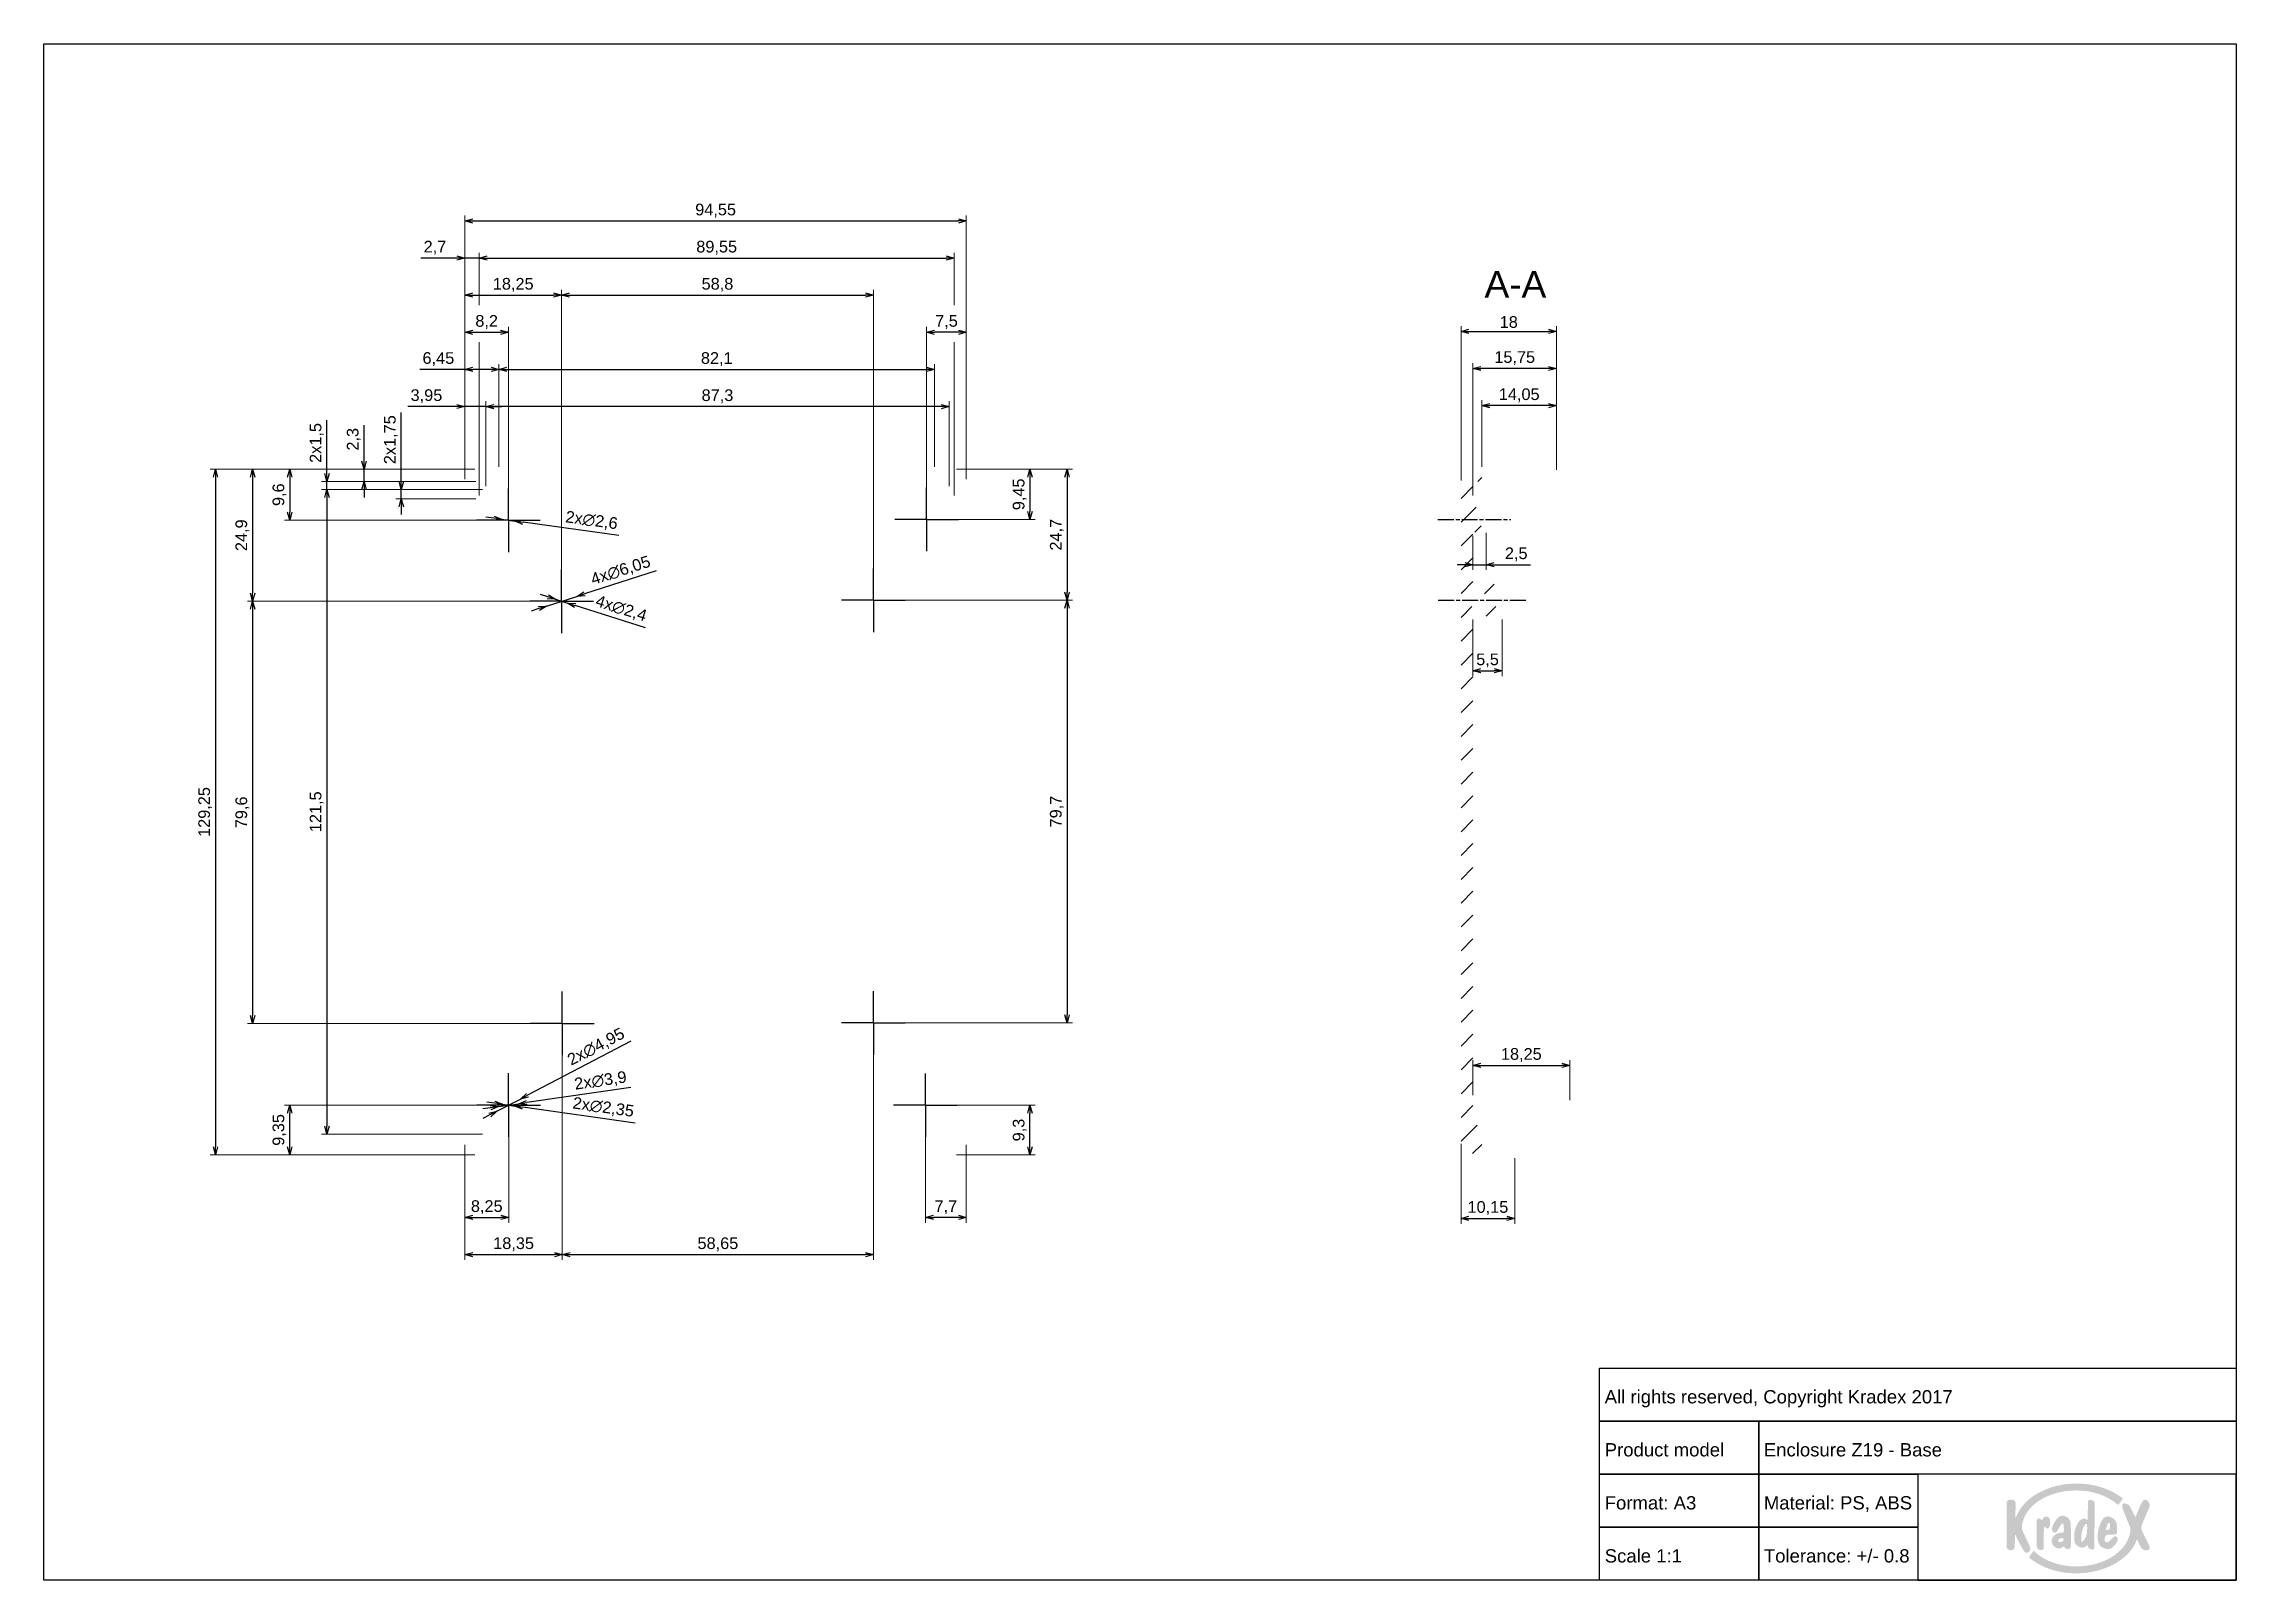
# Paper-space layout 'Base' of a CAD drawing. Header units: millimetres. Extents: x 0 to 413, y 1 to 290.
import ezdxf

# ---------------------------------------------------------------- set-up
doc = ezdxf.new("R2010")
doc.units = ezdxf.units.MM
doc.linetypes.add('ACAD_ISO10W100', pattern=[18, 12, -3, 0, -3])
doc.linetypes.add('AM_ISO08W050x2', pattern=[9, 6, -0.75, 1.5, -0.75])
for name, color, linetype, lineweight in [('MD_Annotation', 7, 'Continuous', 25), ('MD_Axes', 7, 'ACAD_ISO10W100', 25), ('MD_Hatching', 7, 'Continuous', 25)]:
    doc.layers.add(name, color=color, linetype=linetype, lineweight=lineweight)
doc.layers.add('Tabelka', color=7, linetype='Continuous')
doc.styles.get("Standard").update_dxf_attribs({"font": 'arial.ttf'})
doc.dimstyles.new('ISO-25', dxfattribs={"dimtxt": 2.2, "dimasz": 1.5, "dimexe": 1, "dimexo": 0.625, "dimtad": 1, "dimrnd": 0.05, "dimtxsty": 'Standard', "dimblk": 'OPEN30', "dimcen": 2.5, "dimadec": 0, "dimazin": 0, "dimtfac": 1, "dimtmove": 0, "dimatfit": 3, "dimfxl": 1, "dimlwe": 18, "dimarcsym": 0})

psp = doc.layouts.new('Base')

# ---------------------------------------------------------------- texts
at = {"insert": (293.476, 40.521), "char_height": 2.5, "attachment_point": 1}
psp.add_mtext_dynamic_manual_height_columns('\\P All rights reserved, Copyright Kradex 2017', width=120, gutter_width=12.5, heights=[0], dxfattribs=at)
at = {"layer": 'MD_Annotation', "color": 7, "insert": (277.61, 242.363), "char_height": 5, "width": 13.26057, "attachment_point": 8}
psp.add_mtext('A-A', dxfattribs=at)
at = {"layer": 'Tabelka', "char_height": 2.5, "attachment_point": 1}
for s, width, heights, insert in [('\\pi15;\\P\\pi0; Product model', 30, [9.962], (293.476, 30.521)), ('\\P Enclosure Z19 - Base ', 90, [0], (323.476, 30.521)), ('\\P Format: A3', 30, [0], (293.476, 20.521)), ('\\P Material: PS, ABS', 30, [0], (323.476, 20.521)), ('\\P Scale 1:1', 30, [0], (293.476, 10.521)), ('\\P Tolerance: +/- 0.8', 30, [0], (323.476, 10.521))]:
    psp.add_mtext_dynamic_manual_height_columns(s, width=width, gutter_width=12.5, heights=heights, dxfattribs=dict(at, insert=insert))

# ---------------------------------------------------------------- blocks, each defined once
blk = doc.blocks.new('_Open30')
at = {"color": 0, "linetype": 'ByBlock', "lineweight": -2}
for p, q in [((-1, 0.27), (0, 0)), ((0, 0), (-1, -0.27)), ((0, 0), (-1, 0))]:
    blk.add_line(p, q, dxfattribs=at)
blk = doc.blocks.new('*D19')
at = {"layer": 'Defpoints', "color": 0, "transparency": 16777216}
for p in [(174.11, 256.81), (79.58, 207.48), (174.11, 207.48)]:
    blk.add_point(p, dxfattribs=at)
at = {"layer": 'MD_Annotation', "color": 0, "lineweight": 18, "transparency": 16777216}
for p, q in [((79.58, 208.11), (79.58, 257.81)), ((174.11, 208.11), (174.11, 257.81))]:
    blk.add_line(p, q, dxfattribs=at)
at = {"layer": 'MD_Annotation', "color": 0, "lineweight": -2, "transparency": 16777216}
blk.add_line((81.08, 256.81), (172.61, 256.81), dxfattribs=at)
at = {"layer": 'MD_Annotation', "color": 0, "lineweight": -2, "transparency": 16777216, "xscale": 1.5, "yscale": 1.5, "zscale": 1.5, "rotation": 180}
blk.add_blockref('_Open30', (79.58, 256.81), dxfattribs=at)
at = {"layer": 'MD_Annotation', "color": 0, "lineweight": -2, "transparency": 16777216, "xscale": 1.5, "yscale": 1.5, "zscale": 1.5}
blk.add_blockref('_Open30', (174.11, 256.81), dxfattribs=at)
at = {"layer": 'MD_Annotation', "color": 0, "transparency": 16777216, "insert": (126.85, 258.75), "char_height": 2.2, "attachment_point": 5}
blk.add_mtext('94,55', dxfattribs=at)
blk = doc.blocks.new('*D20')
at = {"layer": 'Defpoints', "color": 0, "transparency": 16777216}
for p in [(82.27, 249.81), (79.58, 207.48), (82.27, 204.42)]:
    blk.add_point(p, dxfattribs=at)
at = {"layer": 'MD_Annotation', "color": 0, "lineweight": -2, "transparency": 16777216}
for p, q in [((78.08, 249.81), (71.29, 249.81)), ((82.27, 249.81), (79.58, 249.81)), ((83.77, 249.81), (85.27, 249.81))]:
    blk.add_line(p, q, dxfattribs=at)
at = {"layer": 'MD_Annotation', "color": 0, "lineweight": 18, "transparency": 16777216}
for p, q in [((79.58, 208.11), (79.58, 250.81)), ((82.27, 240.95), (82.27, 250.81)), ((82.27, 205.05), (82.27, 233.93))]:
    blk.add_line(p, q, dxfattribs=at)
at = {"layer": 'MD_Annotation', "color": 0, "lineweight": -2, "transparency": 16777216, "xscale": 1.5, "yscale": 1.5, "zscale": 1.5}
blk.add_blockref('_Open30', (79.58, 249.81), dxfattribs=at)
at = {"layer": 'MD_Annotation', "color": 0, "lineweight": -2, "transparency": 16777216, "xscale": 1.5, "yscale": 1.5, "zscale": 1.5, "rotation": 180}
blk.add_blockref('_Open30', (82.27, 249.81), dxfattribs=at)
at = {"layer": 'MD_Annotation', "color": 0, "transparency": 16777216, "insert": (73.94, 251.75), "char_height": 2.2, "attachment_point": 5}
blk.add_mtext('2,7', dxfattribs=at)
blk = doc.blocks.new('*D21')
at = {"layer": 'Defpoints', "color": 0, "transparency": 16777216}
for p in [(171.82, 249.81), (82.27, 204.42), (171.82, 204.42)]:
    blk.add_point(p, dxfattribs=at)
at = {"layer": 'MD_Annotation', "color": 0, "lineweight": 18, "transparency": 16777216}
for p, q in [((82.27, 240.95), (82.27, 250.81)), ((171.82, 240.94), (171.82, 250.81)), ((82.27, 205.05), (82.27, 233.93)), ((171.82, 205.05), (171.82, 233.93))]:
    blk.add_line(p, q, dxfattribs=at)
at = {"layer": 'MD_Annotation', "color": 0, "lineweight": -2, "transparency": 16777216}
blk.add_line((83.77, 249.81), (170.32, 249.81), dxfattribs=at)
at = {"layer": 'MD_Annotation', "color": 0, "lineweight": -2, "transparency": 16777216, "xscale": 1.5, "yscale": 1.5, "zscale": 1.5, "rotation": 180}
blk.add_blockref('_Open30', (82.27, 249.81), dxfattribs=at)
at = {"layer": 'MD_Annotation', "color": 0, "lineweight": -2, "transparency": 16777216, "xscale": 1.5, "yscale": 1.5, "zscale": 1.5}
blk.add_blockref('_Open30', (171.82, 249.81), dxfattribs=at)
at = {"layer": 'MD_Annotation', "color": 0, "transparency": 16777216, "insert": (127.05, 251.75), "char_height": 2.2, "attachment_point": 5}
blk.add_mtext('89,55', dxfattribs=at)
blk = doc.blocks.new('*D22')
at = {"layer": 'Defpoints', "color": 0, "transparency": 16777216}
for p in [(83.55, 221.81), (79.58, 207.48), (83.55, 206.15)]:
    blk.add_point(p, dxfattribs=at)
at = {"layer": 'MD_Annotation', "color": 0, "lineweight": -2, "transparency": 16777216}
for p, q in [((78.08, 221.81), (68.85, 221.81)), ((83.55, 221.81), (79.58, 221.81)), ((85.05, 221.81), (86.55, 221.81))]:
    blk.add_line(p, q, dxfattribs=at)
at = {"layer": 'MD_Annotation', "color": 0, "lineweight": 18, "transparency": 16777216}
for p, q in [((79.58, 208.11), (79.58, 222.81)), ((83.55, 206.78), (83.55, 222.81))]:
    blk.add_line(p, q, dxfattribs=at)
at = {"layer": 'MD_Annotation', "color": 0, "lineweight": -2, "transparency": 16777216, "xscale": 1.5, "yscale": 1.5, "zscale": 1.5}
blk.add_blockref('_Open30', (79.58, 221.81), dxfattribs=at)
at = {"layer": 'MD_Annotation', "color": 0, "lineweight": -2, "transparency": 16777216, "xscale": 1.5, "yscale": 1.5, "zscale": 1.5, "rotation": 180}
blk.add_blockref('_Open30', (83.55, 221.81), dxfattribs=at)
at = {"layer": 'MD_Annotation', "color": 0, "transparency": 16777216, "insert": (72.34, 223.75), "char_height": 2.2, "attachment_point": 5}
blk.add_mtext('3,95', dxfattribs=at)
blk = doc.blocks.new('*D23')
at = {"layer": 'Defpoints', "color": 0, "transparency": 16777216}
for p in [(83.55, 221.79), (83.55, 206.15), (170.85, 206.15)]:
    blk.add_point(p, dxfattribs=at)
at = {"layer": 'MD_Annotation', "color": 0, "lineweight": 18, "transparency": 16777216}
for p, q in [((83.55, 206.78), (83.55, 222.79)), ((170.85, 206.78), (170.85, 222.79))]:
    blk.add_line(p, q, dxfattribs=at)
at = {"layer": 'MD_Annotation', "color": 0, "lineweight": -2, "transparency": 16777216}
blk.add_line((169.35, 221.79), (85.05, 221.79), dxfattribs=at)
at = {"layer": 'MD_Annotation', "color": 0, "lineweight": -2, "transparency": 16777216, "xscale": 1.5, "yscale": 1.5, "zscale": 1.5, "rotation": 180}
blk.add_blockref('_Open30', (83.55, 221.79), dxfattribs=at)
at = {"layer": 'MD_Annotation', "color": 0, "lineweight": -2, "transparency": 16777216, "xscale": 1.5, "yscale": 1.5, "zscale": 1.5}
blk.add_blockref('_Open30', (170.85, 221.79), dxfattribs=at)
at = {"layer": 'MD_Annotation', "color": 0, "transparency": 16777216, "insert": (127.2, 223.74), "char_height": 2.2, "attachment_point": 5}
blk.add_mtext('87,3', dxfattribs=at)
blk = doc.blocks.new('*D24')
at = {"layer": 'Defpoints', "color": 0, "transparency": 16777216}
for p in [(86.01, 228.81), (79.58, 207.48), (86.01, 209.81)]:
    blk.add_point(p, dxfattribs=at)
at = {"layer": 'MD_Annotation', "color": 0, "lineweight": -2, "transparency": 16777216}
for p, q in [((79.58, 228.81), (71.09, 228.81)), ((84.51, 228.81), (81.08, 228.81))]:
    blk.add_line(p, q, dxfattribs=at)
at = {"layer": 'MD_Annotation', "color": 0, "lineweight": 18, "transparency": 16777216}
for p, q in [((79.58, 208.11), (79.58, 229.81)), ((86.01, 210.43), (86.01, 229.81))]:
    blk.add_line(p, q, dxfattribs=at)
at = {"layer": 'MD_Annotation', "color": 0, "lineweight": -2, "transparency": 16777216, "xscale": 1.5, "yscale": 1.5, "zscale": 1.5, "rotation": 180}
blk.add_blockref('_Open30', (79.58, 228.81), dxfattribs=at)
at = {"layer": 'MD_Annotation', "color": 0, "lineweight": -2, "transparency": 16777216, "xscale": 1.5, "yscale": 1.5, "zscale": 1.5}
blk.add_blockref('_Open30', (86.01, 228.81), dxfattribs=at)
at = {"layer": 'MD_Annotation', "color": 0, "transparency": 16777216, "insert": (74.59, 230.75), "char_height": 2.2, "attachment_point": 5}
blk.add_mtext('6,45', dxfattribs=at)
blk = doc.blocks.new('*D25')
at = {"layer": 'Defpoints', "color": 0, "transparency": 16777216}
for p in [(168.12, 228.81), (86.01, 209.81), (168.12, 209.81)]:
    blk.add_point(p, dxfattribs=at)
at = {"layer": 'MD_Annotation', "color": 0, "lineweight": 18, "transparency": 16777216}
for p, q in [((86.01, 210.43), (86.01, 229.81)), ((168.12, 210.43), (168.12, 229.81))]:
    blk.add_line(p, q, dxfattribs=at)
at = {"layer": 'MD_Annotation', "color": 0, "lineweight": -2, "transparency": 16777216}
blk.add_line((87.51, 228.81), (166.62, 228.81), dxfattribs=at)
at = {"layer": 'MD_Annotation', "color": 0, "lineweight": -2, "transparency": 16777216, "xscale": 1.5, "yscale": 1.5, "zscale": 1.5, "rotation": 180}
blk.add_blockref('_Open30', (86.01, 228.81), dxfattribs=at)
at = {"layer": 'MD_Annotation', "color": 0, "lineweight": -2, "transparency": 16777216, "xscale": 1.5, "yscale": 1.5, "zscale": 1.5}
blk.add_blockref('_Open30', (168.12, 228.81), dxfattribs=at)
at = {"layer": 'MD_Annotation', "color": 0, "transparency": 16777216, "insert": (127.07, 230.75), "char_height": 2.2, "attachment_point": 5}
blk.add_mtext('82,1', dxfattribs=at)
blk = doc.blocks.new('*D26')
at = {"layer": 'Defpoints', "color": 0, "transparency": 16777216}
for p in [(87.79, 235.81), (79.58, 207.48), (87.79, 200.37)]:
    blk.add_point(p, dxfattribs=at)
at = {"layer": 'MD_Annotation', "color": 0, "lineweight": 18, "transparency": 16777216}
for p, q in [((79.58, 208.11), (79.58, 236.81)), ((87.79, 201), (87.79, 236.81))]:
    blk.add_line(p, q, dxfattribs=at)
at = {"layer": 'MD_Annotation', "color": 0, "lineweight": -2, "transparency": 16777216}
blk.add_line((81.08, 235.81), (86.29, 235.81), dxfattribs=at)
at = {"layer": 'MD_Annotation', "color": 0, "lineweight": -2, "transparency": 16777216, "xscale": 1.5, "yscale": 1.5, "zscale": 1.5, "rotation": 180}
blk.add_blockref('_Open30', (79.58, 235.81), dxfattribs=at)
at = {"layer": 'MD_Annotation', "color": 0, "lineweight": -2, "transparency": 16777216, "xscale": 1.5, "yscale": 1.5, "zscale": 1.5}
blk.add_blockref('_Open30', (87.79, 235.81), dxfattribs=at)
at = {"layer": 'MD_Annotation', "color": 0, "transparency": 16777216, "insert": (83.69, 237.75), "char_height": 2.2, "attachment_point": 5}
blk.add_mtext('8,2', dxfattribs=at)
blk = doc.blocks.new('*D27')
at = {"layer": 'Defpoints', "color": 0, "transparency": 16777216}
for p in [(97.81, 242.81), (79.58, 207.48), (97.81, 185.09)]:
    blk.add_point(p, dxfattribs=at)
at = {"layer": 'MD_Annotation', "color": 0, "lineweight": 18, "transparency": 16777216}
for p, q in [((79.58, 208.11), (79.58, 243.81)), ((97.81, 185.72), (97.81, 243.81))]:
    blk.add_line(p, q, dxfattribs=at)
at = {"layer": 'MD_Annotation', "color": 0, "lineweight": -2, "transparency": 16777216}
blk.add_line((81.08, 242.81), (96.31, 242.81), dxfattribs=at)
at = {"layer": 'MD_Annotation', "color": 0, "lineweight": -2, "transparency": 16777216, "xscale": 1.5, "yscale": 1.5, "zscale": 1.5, "rotation": 180}
blk.add_blockref('_Open30', (79.58, 242.81), dxfattribs=at)
at = {"layer": 'MD_Annotation', "color": 0, "lineweight": -2, "transparency": 16777216, "xscale": 1.5, "yscale": 1.5, "zscale": 1.5}
blk.add_blockref('_Open30', (97.81, 242.81), dxfattribs=at)
at = {"layer": 'MD_Annotation', "color": 0, "transparency": 16777216, "insert": (88.7, 244.75), "char_height": 2.2, "attachment_point": 5}
blk.add_mtext('18,25', dxfattribs=at)
blk = doc.blocks.new('*D28')
at = {"layer": 'Defpoints', "color": 0, "transparency": 16777216}
for p in [(156.59, 242.81), (97.81, 185.09), (156.59, 185.29)]:
    blk.add_point(p, dxfattribs=at)
at = {"layer": 'MD_Annotation', "color": 0, "lineweight": 18, "transparency": 16777216}
for p, q in [((97.81, 185.72), (97.81, 243.81)), ((156.59, 185.91), (156.59, 243.81))]:
    blk.add_line(p, q, dxfattribs=at)
at = {"layer": 'MD_Annotation', "color": 0, "lineweight": -2, "transparency": 16777216}
blk.add_line((99.31, 242.81), (155.09, 242.81), dxfattribs=at)
at = {"layer": 'MD_Annotation', "color": 0, "lineweight": -2, "transparency": 16777216, "xscale": 1.5, "yscale": 1.5, "zscale": 1.5, "rotation": 180}
blk.add_blockref('_Open30', (97.81, 242.81), dxfattribs=at)
at = {"layer": 'MD_Annotation', "color": 0, "lineweight": -2, "transparency": 16777216, "xscale": 1.5, "yscale": 1.5, "zscale": 1.5}
blk.add_blockref('_Open30', (156.59, 242.81), dxfattribs=at)
at = {"layer": 'MD_Annotation', "color": 0, "transparency": 16777216, "insert": (127.2, 244.75), "char_height": 2.2, "attachment_point": 5}
blk.add_mtext('58,8', dxfattribs=at)
blk = doc.blocks.new('*D29')
at = {"layer": 'Defpoints', "color": 0, "transparency": 16777216}
for p in [(166.63, 235.81), (174.11, 207.48), (166.63, 200.52)]:
    blk.add_point(p, dxfattribs=at)
at = {"layer": 'MD_Annotation', "color": 0, "lineweight": 18, "transparency": 16777216}
for p, q in [((166.63, 201.14), (166.63, 236.81)), ((174.11, 208.11), (174.11, 236.81))]:
    blk.add_line(p, q, dxfattribs=at)
at = {"layer": 'MD_Annotation', "color": 0, "lineweight": -2, "transparency": 16777216}
blk.add_line((172.61, 235.81), (168.13, 235.81), dxfattribs=at)
at = {"layer": 'MD_Annotation', "color": 0, "lineweight": -2, "transparency": 16777216, "xscale": 1.5, "yscale": 1.5, "zscale": 1.5, "rotation": 180}
blk.add_blockref('_Open30', (166.63, 235.81), dxfattribs=at)
at = {"layer": 'MD_Annotation', "color": 0, "lineweight": -2, "transparency": 16777216, "xscale": 1.5, "yscale": 1.5, "zscale": 1.5}
blk.add_blockref('_Open30', (174.11, 235.81), dxfattribs=at)
at = {"layer": 'MD_Annotation', "color": 0, "transparency": 16777216, "insert": (170.37, 237.75), "char_height": 2.2, "attachment_point": 5}
blk.add_mtext('7,5', dxfattribs=at)
blk = doc.blocks.new('*D30')
at = {"layer": 'Defpoints', "color": 0, "transparency": 16777216}
for p in [(60.58, 207.66), (82.08, 209.98), (82.27, 207.66)]:
    blk.add_point(p, dxfattribs=at)
at = {"layer": 'MD_Annotation', "color": 0, "lineweight": -2, "transparency": 16777216}
for p, q in [((60.58, 211.48), (60.58, 218.27)), ((60.58, 207.66), (60.58, 209.98)), ((60.58, 206.16), (60.58, 204.66))]:
    blk.add_line(p, q, dxfattribs=at)
at = {"layer": 'MD_Annotation', "color": 0, "lineweight": 18, "transparency": 16777216}
for p, q in [((81.46, 209.98), (59.58, 209.98)), ((81.65, 207.66), (59.58, 207.66))]:
    blk.add_line(p, q, dxfattribs=at)
at = {"layer": 'MD_Annotation', "color": 0, "lineweight": -2, "transparency": 16777216, "xscale": 1.5, "yscale": 1.5, "zscale": 1.5}
for p, rotation in [((60.58, 209.98), 270), ((60.58, 207.66), 90)]:
    blk.add_blockref('_Open30', p, dxfattribs=dict(at, rotation=rotation))
at = {"layer": 'MD_Annotation', "color": 0, "transparency": 16777216, "insert": (58.64, 215.63), "char_height": 2.2, "attachment_point": 5, "rotation": 90}
blk.add_mtext('2,3', dxfattribs=at)
blk = doc.blocks.new('*D31')
at = {"layer": 'Defpoints', "color": 0, "transparency": 16777216}
for p in [(82.27, 207.66), (53.58, 206.17), (82.27, 206.17)]:
    blk.add_point(p, dxfattribs=at)
at = {"layer": 'MD_Annotation', "color": 0, "lineweight": -2, "transparency": 16777216}
for p, q in [((53.58, 209.16), (53.58, 219.22)), ((53.58, 206.17), (53.58, 207.66)), ((53.58, 204.67), (53.58, 203.17))]:
    blk.add_line(p, q, dxfattribs=at)
at = {"layer": 'MD_Annotation', "color": 0, "lineweight": 18, "transparency": 16777216}
for p, q in [((81.65, 207.66), (52.58, 207.66)), ((81.65, 206.17), (52.58, 206.17))]:
    blk.add_line(p, q, dxfattribs=at)
at = {"layer": 'MD_Annotation', "color": 0, "lineweight": -2, "transparency": 16777216, "xscale": 1.5, "yscale": 1.5, "zscale": 1.5}
for p, rotation in [((53.58, 207.66), 270), ((53.58, 206.17), 90)]:
    blk.add_blockref('_Open30', p, dxfattribs=dict(at, rotation=rotation))
at = {"layer": 'MD_Annotation', "color": 0, "transparency": 16777216, "insert": (51.64, 214.94), "char_height": 2.2, "attachment_point": 5, "rotation": 90}
blk.add_mtext('2x1,5', dxfattribs=at)
blk = doc.blocks.new('*D32')
at = {"layer": 'Defpoints', "color": 0, "transparency": 16777216}
for p in [(67.58, 204.42), (82.27, 206.17), (82.27, 204.42)]:
    blk.add_point(p, dxfattribs=at)
at = {"layer": 'MD_Annotation', "color": 0, "lineweight": -2, "transparency": 16777216}
for p, q in [((67.58, 207.67), (67.58, 220.68)), ((67.58, 204.42), (67.58, 206.17)), ((67.58, 202.92), (67.58, 201.42))]:
    blk.add_line(p, q, dxfattribs=at)
at = {"layer": 'MD_Annotation', "color": 0, "lineweight": 18, "transparency": 16777216}
for p, q in [((81.65, 206.17), (66.58, 206.17)), ((81.65, 204.42), (66.58, 204.42))]:
    blk.add_line(p, q, dxfattribs=at)
at = {"layer": 'MD_Annotation', "color": 0, "lineweight": -2, "transparency": 16777216, "xscale": 1.5, "yscale": 1.5, "zscale": 1.5}
for p, rotation in [((67.58, 206.17), 270), ((67.58, 204.42), 90)]:
    blk.add_blockref('_Open30', p, dxfattribs=dict(at, rotation=rotation))
at = {"layer": 'MD_Annotation', "color": 0, "transparency": 16777216, "insert": (65.64, 215.55), "char_height": 2.2, "attachment_point": 5, "rotation": 90}
blk.add_mtext('2x1,75', dxfattribs=at)
blk = doc.blocks.new('*D33')
at = {"layer": 'Defpoints', "color": 0, "transparency": 16777216}
for p in [(82.08, 209.98), (46.58, 200.37), (87.79, 200.37)]:
    blk.add_point(p, dxfattribs=at)
at = {"layer": 'MD_Annotation', "color": 0, "lineweight": 18, "transparency": 16777216}
for p, q in [((81.46, 209.98), (45.58, 209.98)), ((87.17, 200.37), (45.58, 200.37))]:
    blk.add_line(p, q, dxfattribs=at)
at = {"layer": 'MD_Annotation', "color": 0, "lineweight": -2, "transparency": 16777216}
blk.add_line((46.58, 208.48), (46.58, 201.87), dxfattribs=at)
at = {"layer": 'MD_Annotation', "color": 0, "lineweight": -2, "transparency": 16777216, "xscale": 1.5, "yscale": 1.5, "zscale": 1.5}
for p, rotation in [((46.58, 209.98), 90), ((46.58, 200.37), 270)]:
    blk.add_blockref('_Open30', p, dxfattribs=dict(at, rotation=rotation))
at = {"layer": 'MD_Annotation', "color": 0, "transparency": 16777216, "insert": (44.64, 205.18), "char_height": 2.2, "attachment_point": 5, "rotation": 90}
blk.add_mtext('9,6', dxfattribs=at)
blk = doc.blocks.new('*D34')
at = {"layer": 'Defpoints', "color": 0, "transparency": 16777216}
for p in [(82.08, 209.98), (39.58, 185.09), (97.81, 185.09)]:
    blk.add_point(p, dxfattribs=at)
at = {"layer": 'MD_Annotation', "color": 0, "lineweight": 18, "transparency": 16777216}
for p, q in [((81.46, 209.98), (38.58, 209.98)), ((97.19, 185.09), (38.58, 185.09))]:
    blk.add_line(p, q, dxfattribs=at)
at = {"layer": 'MD_Annotation', "color": 0, "lineweight": -2, "transparency": 16777216}
blk.add_line((39.58, 208.48), (39.58, 186.59), dxfattribs=at)
at = {"layer": 'MD_Annotation', "color": 0, "lineweight": -2, "transparency": 16777216, "xscale": 1.5, "yscale": 1.5, "zscale": 1.5}
for p, rotation in [((39.58, 209.98), 90), ((39.58, 185.09), 270)]:
    blk.add_blockref('_Open30', p, dxfattribs=dict(at, rotation=rotation))
at = {"layer": 'MD_Annotation', "color": 0, "transparency": 16777216, "insert": (37.64, 197.54), "char_height": 2.2, "attachment_point": 5, "rotation": 90}
blk.add_mtext('24,9', dxfattribs=at)
blk = doc.blocks.new('*D35')
at = {"layer": 'Defpoints', "color": 0, "transparency": 16777216}
for p in [(97.81, 185.09), (39.58, 105.49), (97.95, 105.49)]:
    blk.add_point(p, dxfattribs=at)
at = {"layer": 'MD_Annotation', "color": 0, "lineweight": 18, "transparency": 16777216}
for p, q in [((97.19, 185.09), (38.58, 185.09)), ((97.32, 105.49), (38.58, 105.49))]:
    blk.add_line(p, q, dxfattribs=at)
at = {"layer": 'MD_Annotation', "color": 0, "lineweight": -2, "transparency": 16777216}
blk.add_line((39.58, 183.59), (39.58, 106.99), dxfattribs=at)
at = {"layer": 'MD_Annotation', "color": 0, "lineweight": -2, "transparency": 16777216, "xscale": 1.5, "yscale": 1.5, "zscale": 1.5}
for p, rotation in [((39.58, 185.09), 90), ((39.58, 105.49), 270)]:
    blk.add_blockref('_Open30', p, dxfattribs=dict(at, rotation=rotation))
at = {"layer": 'MD_Annotation', "color": 0, "transparency": 16777216, "insert": (37.64, 145.29), "char_height": 2.2, "attachment_point": 5, "rotation": 90}
blk.add_mtext('79,6', dxfattribs=at)
blk = doc.blocks.new('*D36')
at = {"layer": 'Defpoints', "color": 0, "transparency": 16777216}
for p in [(46.58, 90.09), (87.84, 90.09), (82.08, 80.73)]:
    blk.add_point(p, dxfattribs=at)
at = {"layer": 'MD_Annotation', "color": 0, "lineweight": 18, "transparency": 16777216}
for p, q in [((87.21, 90.09), (45.58, 90.09)), ((81.46, 80.73), (45.58, 80.73))]:
    blk.add_line(p, q, dxfattribs=at)
at = {"layer": 'MD_Annotation', "color": 0, "lineweight": -2, "transparency": 16777216}
blk.add_line((46.58, 82.23), (46.58, 88.59), dxfattribs=at)
at = {"layer": 'MD_Annotation', "color": 0, "lineweight": -2, "transparency": 16777216, "xscale": 1.5, "yscale": 1.5, "zscale": 1.5}
for p, rotation in [((46.58, 90.09), 90), ((46.58, 80.73), 270)]:
    blk.add_blockref('_Open30', p, dxfattribs=dict(at, rotation=rotation))
at = {"layer": 'MD_Annotation', "color": 0, "transparency": 16777216, "insert": (44.64, 85.41), "char_height": 2.2, "attachment_point": 5, "rotation": 90}
blk.add_mtext('9,35', dxfattribs=at)
blk = doc.blocks.new('*D37')
at = {"layer": 'Defpoints', "color": 0, "transparency": 16777216}
for p in [(171.61, 209.98), (166.63, 200.52), (186.11, 200.52)]:
    blk.add_point(p, dxfattribs=at)
at = {"layer": 'MD_Annotation', "color": 0, "lineweight": 18, "transparency": 16777216}
for p, q in [((172.24, 209.98), (187.11, 209.98)), ((167.25, 200.52), (187.11, 200.52))]:
    blk.add_line(p, q, dxfattribs=at)
at = {"layer": 'MD_Annotation', "color": 0, "lineweight": -2, "transparency": 16777216}
blk.add_line((186.11, 208.48), (186.11, 202.02), dxfattribs=at)
at = {"layer": 'MD_Annotation', "color": 0, "lineweight": -2, "transparency": 16777216, "xscale": 1.5, "yscale": 1.5, "zscale": 1.5}
for p, rotation in [((186.11, 209.98), 90), ((186.11, 200.52), 270)]:
    blk.add_blockref('_Open30', p, dxfattribs=dict(at, rotation=rotation))
at = {"layer": 'MD_Annotation', "color": 0, "transparency": 16777216, "insert": (184.17, 205.25), "char_height": 2.2, "attachment_point": 5, "rotation": 90}
blk.add_mtext('9,45', dxfattribs=at)
blk = doc.blocks.new('*D38')
at = {"layer": 'Defpoints', "color": 0, "transparency": 16777216}
for p in [(171.61, 209.98), (156.59, 185.29), (193.11, 185.29)]:
    blk.add_point(p, dxfattribs=at)
at = {"layer": 'MD_Annotation', "color": 0, "lineweight": 18, "transparency": 16777216}
for p, q in [((172.24, 209.98), (194.11, 209.98)), ((157.21, 185.29), (194.11, 185.29))]:
    blk.add_line(p, q, dxfattribs=at)
at = {"layer": 'MD_Annotation', "color": 0, "lineweight": -2, "transparency": 16777216}
blk.add_line((193.11, 208.48), (193.11, 186.79), dxfattribs=at)
at = {"layer": 'MD_Annotation', "color": 0, "lineweight": -2, "transparency": 16777216, "xscale": 1.5, "yscale": 1.5, "zscale": 1.5}
for p, rotation in [((193.11, 209.98), 90), ((193.11, 185.29), 270)]:
    blk.add_blockref('_Open30', p, dxfattribs=dict(at, rotation=rotation))
at = {"layer": 'MD_Annotation', "color": 0, "transparency": 16777216, "insert": (191.17, 197.63), "char_height": 2.2, "attachment_point": 5, "rotation": 90}
blk.add_mtext('24,7', dxfattribs=at)
blk = doc.blocks.new('*D39')
at = {"layer": 'Defpoints', "color": 0, "transparency": 16777216}
for p in [(156.59, 185.29), (156.6, 105.6), (193.11, 105.6)]:
    blk.add_point(p, dxfattribs=at)
at = {"layer": 'MD_Annotation', "color": 0, "lineweight": 18, "transparency": 16777216}
for p, q in [((157.21, 185.29), (194.11, 185.29)), ((157.23, 105.6), (194.11, 105.6))]:
    blk.add_line(p, q, dxfattribs=at)
at = {"layer": 'MD_Annotation', "color": 0, "lineweight": -2, "transparency": 16777216}
blk.add_line((193.11, 183.79), (193.11, 107.1), dxfattribs=at)
at = {"layer": 'MD_Annotation', "color": 0, "lineweight": -2, "transparency": 16777216, "xscale": 1.5, "yscale": 1.5, "zscale": 1.5}
for p, rotation in [((193.11, 185.29), 90), ((193.11, 105.6), 270)]:
    blk.add_blockref('_Open30', p, dxfattribs=dict(at, rotation=rotation))
at = {"layer": 'MD_Annotation', "color": 0, "transparency": 16777216, "insert": (191.17, 145.44), "char_height": 2.2, "attachment_point": 5, "rotation": 90}
blk.add_mtext('79,7', dxfattribs=at)
blk = doc.blocks.new('*D40')
at = {"layer": 'Defpoints', "color": 0, "transparency": 16777216}
for p in [(166.4, 90.05), (186.11, 90.05), (171.61, 80.73)]:
    blk.add_point(p, dxfattribs=at)
at = {"layer": 'MD_Annotation', "color": 0, "lineweight": 18, "transparency": 16777216}
for p, q in [((167.03, 90.05), (187.11, 90.05)), ((172.24, 80.73), (187.11, 80.73))]:
    blk.add_line(p, q, dxfattribs=at)
at = {"layer": 'MD_Annotation', "color": 0, "lineweight": -2, "transparency": 16777216}
blk.add_line((186.11, 82.23), (186.11, 88.55), dxfattribs=at)
at = {"layer": 'MD_Annotation', "color": 0, "lineweight": -2, "transparency": 16777216, "xscale": 1.5, "yscale": 1.5, "zscale": 1.5}
for p, rotation in [((186.11, 90.05), 90), ((186.11, 80.73), 270)]:
    blk.add_blockref('_Open30', p, dxfattribs=dict(at, rotation=rotation))
at = {"layer": 'MD_Annotation', "color": 0, "transparency": 16777216, "insert": (184.17, 85.39), "char_height": 2.2, "attachment_point": 5, "rotation": 90}
blk.add_mtext('9,3', dxfattribs=at)
blk = doc.blocks.new('*D41')
at = {"layer": 'Defpoints', "color": 0, "transparency": 16777216}
for p in [(87.84, 90.09), (79.58, 83.23), (87.84, 68.91)]:
    blk.add_point(p, dxfattribs=at)
at = {"layer": 'MD_Annotation', "color": 0, "lineweight": 18, "transparency": 16777216}
for p, q in [((87.84, 89.46), (87.84, 67.91)), ((79.58, 82.6), (79.58, 67.91))]:
    blk.add_line(p, q, dxfattribs=at)
at = {"layer": 'MD_Annotation', "color": 0, "lineweight": -2, "transparency": 16777216}
blk.add_line((81.08, 68.91), (86.34, 68.91), dxfattribs=at)
at = {"layer": 'MD_Annotation', "color": 0, "lineweight": -2, "transparency": 16777216, "xscale": 1.5, "yscale": 1.5, "zscale": 1.5, "rotation": 180}
blk.add_blockref('_Open30', (79.58, 68.91), dxfattribs=at)
at = {"layer": 'MD_Annotation', "color": 0, "lineweight": -2, "transparency": 16777216, "xscale": 1.5, "yscale": 1.5, "zscale": 1.5}
blk.add_blockref('_Open30', (87.84, 68.91), dxfattribs=at)
at = {"layer": 'MD_Annotation', "color": 0, "transparency": 16777216, "insert": (83.71, 70.85), "char_height": 2.2, "attachment_point": 5}
blk.add_mtext('8,25', dxfattribs=at)
blk = doc.blocks.new('*D42')
at = {"layer": 'Defpoints', "color": 0, "transparency": 16777216}
for p in [(97.95, 105.49), (79.58, 83.23), (97.95, 61.91)]:
    blk.add_point(p, dxfattribs=at)
at = {"layer": 'MD_Annotation', "color": 0, "lineweight": 18, "transparency": 16777216}
for p, q in [((97.95, 104.86), (97.95, 60.91)), ((79.58, 82.6), (79.58, 60.91))]:
    blk.add_line(p, q, dxfattribs=at)
at = {"layer": 'MD_Annotation', "color": 0, "lineweight": -2, "transparency": 16777216}
blk.add_line((81.08, 61.91), (96.45, 61.91), dxfattribs=at)
at = {"layer": 'MD_Annotation', "color": 0, "lineweight": -2, "transparency": 16777216, "xscale": 1.5, "yscale": 1.5, "zscale": 1.5, "rotation": 180}
blk.add_blockref('_Open30', (79.58, 61.91), dxfattribs=at)
at = {"layer": 'MD_Annotation', "color": 0, "lineweight": -2, "transparency": 16777216, "xscale": 1.5, "yscale": 1.5, "zscale": 1.5}
blk.add_blockref('_Open30', (97.95, 61.91), dxfattribs=at)
at = {"layer": 'MD_Annotation', "color": 0, "transparency": 16777216, "insert": (88.77, 63.85), "char_height": 2.2, "attachment_point": 5}
blk.add_mtext('18,35', dxfattribs=at)
blk = doc.blocks.new('*D43')
at = {"layer": 'Defpoints', "color": 0, "transparency": 16777216}
for p in [(97.95, 105.49), (156.6, 105.6), (156.6, 61.91)]:
    blk.add_point(p, dxfattribs=at)
at = {"layer": 'MD_Annotation', "color": 0, "lineweight": 18, "transparency": 16777216}
for p, q in [((97.95, 104.86), (97.95, 60.91)), ((156.6, 104.98), (156.6, 60.91))]:
    blk.add_line(p, q, dxfattribs=at)
at = {"layer": 'MD_Annotation', "color": 0, "lineweight": -2, "transparency": 16777216}
blk.add_line((99.45, 61.91), (155.1, 61.91), dxfattribs=at)
at = {"layer": 'MD_Annotation', "color": 0, "lineweight": -2, "transparency": 16777216, "xscale": 1.5, "yscale": 1.5, "zscale": 1.5, "rotation": 180}
blk.add_blockref('_Open30', (97.95, 61.91), dxfattribs=at)
at = {"layer": 'MD_Annotation', "color": 0, "lineweight": -2, "transparency": 16777216, "xscale": 1.5, "yscale": 1.5, "zscale": 1.5}
blk.add_blockref('_Open30', (156.6, 61.91), dxfattribs=at)
at = {"layer": 'MD_Annotation', "color": 0, "transparency": 16777216, "insert": (127.28, 63.85), "char_height": 2.2, "attachment_point": 5}
blk.add_mtext('58,65', dxfattribs=at)
blk = doc.blocks.new('*D44')
at = {"layer": 'Defpoints', "color": 0, "transparency": 16777216}
for p in [(166.4, 90.05), (174.11, 83.23), (166.4, 68.91)]:
    blk.add_point(p, dxfattribs=at)
at = {"layer": 'MD_Annotation', "color": 0, "lineweight": 18, "transparency": 16777216}
for p, q in [((166.4, 89.43), (166.4, 67.91)), ((174.11, 82.61), (174.11, 67.91))]:
    blk.add_line(p, q, dxfattribs=at)
at = {"layer": 'MD_Annotation', "color": 0, "lineweight": -2, "transparency": 16777216}
blk.add_line((172.61, 68.91), (167.9, 68.91), dxfattribs=at)
at = {"layer": 'MD_Annotation', "color": 0, "lineweight": -2, "transparency": 16777216, "xscale": 1.5, "yscale": 1.5, "zscale": 1.5, "rotation": 180}
blk.add_blockref('_Open30', (166.4, 68.91), dxfattribs=at)
at = {"layer": 'MD_Annotation', "color": 0, "lineweight": -2, "transparency": 16777216, "xscale": 1.5, "yscale": 1.5, "zscale": 1.5}
blk.add_blockref('_Open30', (174.11, 68.91), dxfattribs=at)
at = {"layer": 'MD_Annotation', "color": 0, "transparency": 16777216, "insert": (170.26, 70.85), "char_height": 2.2, "attachment_point": 5}
blk.add_mtext('7,7', dxfattribs=at)
blk = doc.blocks.new('*D45')
at = {"layer": 'Defpoints', "color": 0, "transparency": 16777216}
for p in [(285.36, 235.98), (267.36, 207.27), (285.36, 209.23)]:
    blk.add_point(p, dxfattribs=at)
at = {"layer": 'MD_Annotation', "color": 0, "lineweight": 18, "transparency": 16777216}
for p, q in [((267.36, 207.89), (267.36, 236.98)), ((285.36, 209.86), (285.36, 236.98))]:
    blk.add_line(p, q, dxfattribs=at)
at = {"layer": 'MD_Annotation', "color": 0, "lineweight": -2, "transparency": 16777216}
blk.add_line((268.86, 235.98), (283.86, 235.98), dxfattribs=at)
at = {"layer": 'MD_Annotation', "color": 0, "lineweight": -2, "transparency": 16777216, "xscale": 1.5, "yscale": 1.5, "zscale": 1.5, "rotation": 180}
blk.add_blockref('_Open30', (267.36, 235.98), dxfattribs=at)
at = {"layer": 'MD_Annotation', "color": 0, "lineweight": -2, "transparency": 16777216, "xscale": 1.5, "yscale": 1.5, "zscale": 1.5}
blk.add_blockref('_Open30', (285.36, 235.98), dxfattribs=at)
at = {"layer": 'MD_Annotation', "color": 0, "transparency": 16777216, "insert": (276.36, 237.73), "char_height": 2.2, "attachment_point": 5}
blk.add_mtext('18', dxfattribs=at)
blk = doc.blocks.new('*D48')
at = {"layer": 'Defpoints', "color": 0, "transparency": 16777216}
for p in [(272.12, 198.63), (269.61, 198.03), (272.12, 191.99)]:
    blk.add_point(p, dxfattribs=at)
at = {"layer": 'MD_Annotation', "color": 0, "lineweight": 18, "transparency": 16777216}
for p, q in [((269.61, 197.41), (269.61, 190.99)), ((272.12, 198.01), (272.12, 190.99))]:
    blk.add_line(p, q, dxfattribs=at)
at = {"layer": 'MD_Annotation', "color": 0, "lineweight": -2, "transparency": 16777216}
for p, q in [((268.11, 191.99), (266.61, 191.99)), ((269.61, 191.99), (272.12, 191.99)), ((273.62, 191.99), (280.43, 191.99))]:
    blk.add_line(p, q, dxfattribs=at)
at = {"layer": 'MD_Annotation', "color": 0, "lineweight": -2, "transparency": 16777216, "xscale": 1.5, "yscale": 1.5, "zscale": 1.5}
blk.add_blockref('_Open30', (269.61, 191.99), dxfattribs=at)
at = {"layer": 'MD_Annotation', "color": 0, "lineweight": -2, "transparency": 16777216, "xscale": 1.5, "yscale": 1.5, "zscale": 1.5, "rotation": 180}
blk.add_blockref('_Open30', (272.12, 191.99), dxfattribs=at)
at = {"layer": 'MD_Annotation', "color": 0, "transparency": 16777216, "insert": (277.77, 193.94), "char_height": 2.2, "attachment_point": 5}
blk.add_mtext('2,5', dxfattribs=at)
blk = doc.blocks.new('*D49')
at = {"layer": 'Defpoints', "color": 0, "transparency": 16777216}
for p in [(269.61, 182.27), (275.11, 182.27), (275.11, 171.99)]:
    blk.add_point(p, dxfattribs=at)
at = {"layer": 'MD_Annotation', "color": 0, "lineweight": 18, "transparency": 16777216}
for p, q in [((269.61, 181.65), (269.61, 170.99)), ((275.11, 181.65), (275.11, 170.99))]:
    blk.add_line(p, q, dxfattribs=at)
at = {"layer": 'MD_Annotation', "color": 0, "lineweight": -2, "transparency": 16777216}
blk.add_line((271.11, 171.99), (273.61, 171.99), dxfattribs=at)
at = {"layer": 'MD_Annotation', "color": 0, "lineweight": -2, "transparency": 16777216, "xscale": 1.5, "yscale": 1.5, "zscale": 1.5, "rotation": 180}
blk.add_blockref('_Open30', (269.61, 171.99), dxfattribs=at)
at = {"layer": 'MD_Annotation', "color": 0, "lineweight": -2, "transparency": 16777216, "xscale": 1.5, "yscale": 1.5, "zscale": 1.5}
blk.add_blockref('_Open30', (275.11, 171.99), dxfattribs=at)
at = {"layer": 'MD_Annotation', "color": 0, "transparency": 16777216, "insert": (272.36, 173.93), "char_height": 2.2, "attachment_point": 5}
blk.add_mtext('5,5', dxfattribs=at)
blk = doc.blocks.new('*D50')
at = {"layer": 'Defpoints', "color": 0, "transparency": 16777216}
for p in [(287.86, 97.58), (269.61, 91.31), (287.86, 90.39)]:
    blk.add_point(p, dxfattribs=at)
at = {"layer": 'MD_Annotation', "color": 0, "lineweight": 18, "transparency": 16777216}
for p, q in [((269.61, 91.94), (269.61, 98.58)), ((287.86, 91.01), (287.86, 98.58))]:
    blk.add_line(p, q, dxfattribs=at)
at = {"layer": 'MD_Annotation', "color": 0, "lineweight": -2, "transparency": 16777216}
blk.add_line((271.11, 97.58), (286.36, 97.58), dxfattribs=at)
at = {"layer": 'MD_Annotation', "color": 0, "lineweight": -2, "transparency": 16777216, "xscale": 1.5, "yscale": 1.5, "zscale": 1.5, "rotation": 180}
blk.add_blockref('_Open30', (269.61, 97.58), dxfattribs=at)
at = {"layer": 'MD_Annotation', "color": 0, "lineweight": -2, "transparency": 16777216, "xscale": 1.5, "yscale": 1.5, "zscale": 1.5}
blk.add_blockref('_Open30', (287.86, 97.58), dxfattribs=at)
at = {"layer": 'MD_Annotation', "color": 0, "transparency": 16777216, "insert": (278.73, 99.53), "char_height": 2.2, "attachment_point": 5}
blk.add_mtext('18,25', dxfattribs=at)
blk = doc.blocks.new('*D51')
at = {"layer": 'Defpoints', "color": 0, "transparency": 16777216}
for p in [(83.55, 206.15), (53.58, 84.64), (83.55, 84.64)]:
    blk.add_point(p, dxfattribs=at)
at = {"layer": 'MD_Annotation', "color": 0, "lineweight": 18, "transparency": 16777216}
for p, q in [((82.92, 206.15), (52.58, 206.15)), ((82.92, 84.64), (52.58, 84.64))]:
    blk.add_line(p, q, dxfattribs=at)
at = {"layer": 'MD_Annotation', "color": 0, "lineweight": -2, "transparency": 16777216}
blk.add_line((53.58, 204.65), (53.58, 86.14), dxfattribs=at)
at = {"layer": 'MD_Annotation', "color": 0, "lineweight": -2, "transparency": 16777216, "xscale": 1.5, "yscale": 1.5, "zscale": 1.5}
for p, rotation in [((53.58, 206.15), 90), ((53.58, 84.64), 270)]:
    blk.add_blockref('_Open30', p, dxfattribs=dict(at, rotation=rotation))
at = {"layer": 'MD_Annotation', "color": 0, "transparency": 16777216, "insert": (51.64, 145.4), "char_height": 2.2, "attachment_point": 5, "rotation": 90}
blk.add_mtext('121,5', dxfattribs=at)
blk = doc.blocks.new('*D52')
at = {"layer": 'Defpoints', "color": 0, "transparency": 16777216}
for p in [(86.51, 200.55), (89.07, 200.2)]:
    blk.add_point(p, dxfattribs=at)
at = {"layer": 'MD_Annotation', "color": 0, "lineweight": -2, "transparency": 16777216}
for p, q in [((85.03, 200.75), (83.54, 200.96)), ((86.51, 200.55), (89.07, 200.2)), ((108.6, 197.51), (90.56, 199.99))]:
    blk.add_line(p, q, dxfattribs=at)
at = {"layer": 'MD_Annotation', "color": 0, "lineweight": -2, "transparency": 16777216, "xscale": 1.5, "yscale": 1.5, "zscale": 1.5}
for p, rotation in [((86.51, 200.55), 352.1664097735109), ((89.07, 200.2), 172.1664097735108)]:
    blk.add_blockref('_Open30', p, dxfattribs=dict(at, rotation=rotation))
at = {"layer": 'MD_Annotation', "color": 0, "transparency": 16777216, "insert": (103.46, 200.22), "char_height": 2.2, "attachment_point": 5, "rotation": 352.1664}
blk.add_mtext('2x∅2,6', dxfattribs=at)
blk = doc.blocks.new('*D53')
at = {"layer": 'Defpoints', "color": 0, "transparency": 16777216}
for p in [(100.69, 186.02), (94.94, 184.17)]:
    blk.add_point(p, dxfattribs=at)
at = {"layer": 'MD_Annotation', "color": 0, "lineweight": -2, "transparency": 16777216}
for p, q in [((115.64, 190.83), (102.12, 186.48)), ((94.94, 184.17), (100.69, 186.02)), ((93.51, 183.71), (92.08, 183.25))]:
    blk.add_line(p, q, dxfattribs=at)
at = {"layer": 'MD_Annotation', "color": 0, "lineweight": -2, "transparency": 16777216, "xscale": 1.5, "yscale": 1.5, "zscale": 1.5}
for p, rotation in [((100.69, 186.02), 197.8335539848634), ((94.94, 184.17), 17.83355398486347)]:
    blk.add_blockref('_Open30', p, dxfattribs=dict(at, rotation=rotation))
at = {"layer": 'MD_Annotation', "color": 0, "transparency": 16777216, "insert": (108.98, 190.77), "char_height": 2.2, "attachment_point": 5, "rotation": 17.8336}
blk.add_mtext('4x∅6,05', dxfattribs=at)
blk = doc.blocks.new('*D54')
at = {"layer": 'Defpoints', "color": 0, "transparency": 16777216}
for p in [(96.67, 185.46), (98.96, 184.73)]:
    blk.add_point(p, dxfattribs=at)
at = {"layer": 'MD_Annotation', "color": 0, "lineweight": -2, "transparency": 16777216}
for p, q in [((95.24, 185.91), (93.81, 186.36)), ((96.67, 185.46), (98.96, 184.73)), ((113.64, 180.06), (100.39, 184.27))]:
    blk.add_line(p, q, dxfattribs=at)
at = {"layer": 'MD_Annotation', "color": 0, "lineweight": -2, "transparency": 16777216, "xscale": 1.5, "yscale": 1.5, "zscale": 1.5}
for p, rotation in [((96.67, 185.46), 342.3672967021171), ((98.96, 184.73), 162.3672967021172)]:
    blk.add_blockref('_Open30', p, dxfattribs=dict(at, rotation=rotation))
at = {"layer": 'MD_Annotation', "color": 0, "transparency": 16777216, "insert": (109.02, 183.61), "char_height": 2.2, "attachment_point": 5, "rotation": 342.3673}
blk.add_mtext('4x∅2,4', dxfattribs=at)
blk = doc.blocks.new('*D55')
at = {"layer": 'Defpoints', "color": 0, "transparency": 16777216}
for p in [(90.04, 91.24), (85.64, 88.93)]:
    blk.add_point(p, dxfattribs=at)
at = {"layer": 'MD_Annotation', "color": 0, "lineweight": -2, "transparency": 16777216}
for p, q in [((110.89, 102.17), (91.37, 91.94)), ((85.64, 88.93), (90.04, 91.24)), ((84.31, 88.24), (82.98, 87.54))]:
    blk.add_line(p, q, dxfattribs=at)
at = {"layer": 'MD_Annotation', "color": 0, "lineweight": -2, "transparency": 16777216, "xscale": 1.5, "yscale": 1.5, "zscale": 1.5}
for p, rotation in [((90.04, 91.24), 207.6696427955276), ((85.64, 88.93), 27.66964279552758)]:
    blk.add_blockref('_Open30', p, dxfattribs=dict(at, rotation=rotation))
at = {"layer": 'MD_Annotation', "color": 0, "transparency": 16777216, "insert": (104.36, 100.99), "char_height": 2.2, "attachment_point": 5, "rotation": 27.6696}
blk.add_mtext('2x∅4,95', dxfattribs=at)
blk = doc.blocks.new('*D56')
at = {"layer": 'Defpoints', "color": 0, "transparency": 16777216}
for p in [(85.92, 89.81), (89.76, 90.36)]:
    blk.add_point(p, dxfattribs=at)
at = {"layer": 'MD_Annotation', "color": 0, "lineweight": -2, "transparency": 16777216}
for p, q in [((110.86, 93.39), (91.24, 90.58)), ((84.43, 89.6), (82.95, 89.39)), ((85.92, 89.81), (89.76, 90.36))]:
    blk.add_line(p, q, dxfattribs=at)
at = {"layer": 'MD_Annotation', "color": 0, "lineweight": -2, "transparency": 16777216, "xscale": 1.5, "yscale": 1.5, "zscale": 1.5}
for p, rotation in [((89.76, 90.36), 188.1597513560837), ((85.92, 89.81), 8.159751356083644)]:
    blk.add_blockref('_Open30', p, dxfattribs=dict(at, rotation=rotation))
at = {"layer": 'MD_Annotation', "color": 0, "transparency": 16777216, "insert": (105.17, 94.58), "char_height": 2.2, "attachment_point": 5, "rotation": 8.1598}
blk.add_mtext('2x∅3,9', dxfattribs=at)
blk = doc.blocks.new('*D57')
at = {"layer": 'Defpoints', "color": 0, "transparency": 16777216}
for p in [(86.68, 90.25), (89, 89.92)]:
    blk.add_point(p, dxfattribs=at)
at = {"layer": 'MD_Annotation', "color": 0, "lineweight": -2, "transparency": 16777216}
for p, q in [((85.19, 90.46), (83.71, 90.67)), ((86.68, 90.25), (89, 89.92)), ((111.66, 86.71), (90.48, 89.71))]:
    blk.add_line(p, q, dxfattribs=at)
at = {"layer": 'MD_Annotation', "color": 0, "lineweight": -2, "transparency": 16777216, "xscale": 1.5, "yscale": 1.5, "zscale": 1.5}
for p, rotation in [((86.68, 90.25), 351.9395867183113), ((89, 89.92), 171.9395867183113)]:
    blk.add_blockref('_Open30', p, dxfattribs=dict(at, rotation=rotation))
at = {"layer": 'MD_Annotation', "color": 0, "transparency": 16777216, "insert": (105.67, 89.56), "char_height": 2.2, "attachment_point": 5, "rotation": 351.9396}
blk.add_mtext('2x∅2,35', dxfattribs=at)
blk = doc.blocks.new('*D102')
at = {"layer": 'Defpoints', "color": 0, "transparency": 16777216}
for p in [(271.3, 221.98), (271.3, 209.81), (285.36, 209.23)]:
    blk.add_point(p, dxfattribs=at)
at = {"layer": 'MD_Annotation', "color": 0, "lineweight": 18, "transparency": 16777216}
for p, q in [((271.3, 210.43), (271.3, 222.98)), ((285.36, 209.86), (285.36, 222.98))]:
    blk.add_line(p, q, dxfattribs=at)
at = {"layer": 'MD_Annotation', "color": 0, "lineweight": -2, "transparency": 16777216}
blk.add_line((283.86, 221.98), (272.8, 221.98), dxfattribs=at)
at = {"layer": 'MD_Annotation', "color": 0, "lineweight": -2, "transparency": 16777216, "xscale": 1.5, "yscale": 1.5, "zscale": 1.5, "rotation": 180}
blk.add_blockref('_Open30', (271.3, 221.98), dxfattribs=at)
at = {"layer": 'MD_Annotation', "color": 0, "lineweight": -2, "transparency": 16777216, "xscale": 1.5, "yscale": 1.5, "zscale": 1.5}
blk.add_blockref('_Open30', (285.36, 221.98), dxfattribs=at)
at = {"layer": 'MD_Annotation', "color": 0, "transparency": 16777216, "insert": (278.33, 223.93), "char_height": 2.2, "attachment_point": 5}
blk.add_mtext('14,05', dxfattribs=at)
blk = doc.blocks.new('*D103')
at = {"layer": 'Defpoints', "color": 0, "transparency": 16777216}
for p in [(269.61, 228.98), (285.36, 209.23), (269.61, 204.42)]:
    blk.add_point(p, dxfattribs=at)
at = {"layer": 'MD_Annotation', "color": 0, "lineweight": 18, "transparency": 16777216}
for p, q in [((269.61, 205.05), (269.61, 229.98)), ((285.36, 209.86), (285.36, 229.98))]:
    blk.add_line(p, q, dxfattribs=at)
at = {"layer": 'MD_Annotation', "color": 0, "lineweight": -2, "transparency": 16777216}
blk.add_line((283.86, 228.98), (271.11, 228.98), dxfattribs=at)
at = {"layer": 'MD_Annotation', "color": 0, "lineweight": -2, "transparency": 16777216, "xscale": 1.5, "yscale": 1.5, "zscale": 1.5, "rotation": 180}
blk.add_blockref('_Open30', (269.61, 228.98), dxfattribs=at)
at = {"layer": 'MD_Annotation', "color": 0, "lineweight": -2, "transparency": 16777216, "xscale": 1.5, "yscale": 1.5, "zscale": 1.5}
blk.add_blockref('_Open30', (285.36, 228.98), dxfattribs=at)
at = {"layer": 'MD_Annotation', "color": 0, "transparency": 16777216, "insert": (277.48, 230.93), "char_height": 2.2, "attachment_point": 5}
blk.add_mtext('15,75', dxfattribs=at)
blk = doc.blocks.new('*D104')
at = {"layer": 'Defpoints', "color": 0, "transparency": 16777216}
for p in [(267.36, 83.45), (277.51, 80.73), (277.51, 68.73)]:
    blk.add_point(p, dxfattribs=at)
at = {"layer": 'MD_Annotation', "color": 0, "lineweight": 18, "transparency": 16777216}
for p, q in [((267.36, 82.82), (267.36, 67.73)), ((277.51, 80.11), (277.51, 67.73))]:
    blk.add_line(p, q, dxfattribs=at)
at = {"layer": 'MD_Annotation', "color": 0, "lineweight": -2, "transparency": 16777216}
blk.add_line((268.86, 68.73), (276.01, 68.73), dxfattribs=at)
at = {"layer": 'MD_Annotation', "color": 0, "lineweight": -2, "transparency": 16777216, "xscale": 1.5, "yscale": 1.5, "zscale": 1.5, "rotation": 180}
blk.add_blockref('_Open30', (267.36, 68.73), dxfattribs=at)
at = {"layer": 'MD_Annotation', "color": 0, "lineweight": -2, "transparency": 16777216, "xscale": 1.5, "yscale": 1.5, "zscale": 1.5}
blk.add_blockref('_Open30', (277.51, 68.73), dxfattribs=at)
at = {"layer": 'MD_Annotation', "color": 0, "transparency": 16777216, "insert": (272.43, 70.68), "char_height": 2.2, "attachment_point": 5}
blk.add_mtext('10,15', dxfattribs=at)
blk = doc.blocks.new('*D110')
at = {"layer": 'Defpoints', "color": 0, "transparency": 16777216}
for p in [(82.08, 209.98), (32.58, 80.73), (82.08, 80.73)]:
    blk.add_point(p, dxfattribs=at)
at = {"layer": 'MD_Annotation', "color": 0, "lineweight": 18, "transparency": 16777216}
for p, q in [((81.46, 209.98), (31.58, 209.98)), ((81.46, 80.73), (31.58, 80.73))]:
    blk.add_line(p, q, dxfattribs=at)
at = {"layer": 'MD_Annotation', "color": 0, "lineweight": -2, "transparency": 16777216}
blk.add_line((32.58, 208.48), (32.58, 82.23), dxfattribs=at)
at = {"layer": 'MD_Annotation', "color": 0, "lineweight": -2, "transparency": 16777216, "xscale": 1.5, "yscale": 1.5, "zscale": 1.5}
for p, rotation in [((32.58, 209.98), 90), ((32.58, 80.73), 270)]:
    blk.add_blockref('_Open30', p, dxfattribs=dict(at, rotation=rotation))
at = {"layer": 'MD_Annotation', "color": 0, "transparency": 16777216, "insert": (30.64, 145.36), "char_height": 2.2, "attachment_point": 5, "rotation": 90}
blk.add_mtext('129,25', dxfattribs=at)

# ---------------------------------------------------------------- dimensions: what is measured, and where the dimension line sits
at = {"layer": 'MD_Annotation'}
for base, p1, p2, angle, picture, middle in [((174.113, 256.808), (79.583, 207.484), (174.113, 207.483), 180, '*D19', (126.848, 258.755)), ((171.823, 249.808), (82.273, 204.421), (171.823, 204.421), 180, '*D21', (127.048, 251.755)), ((97.813, 242.808), (79.583, 207.484), (97.813, 185.092), 180, '*D27', (88.698, 244.755)), ((156.587910197, 242.807607128), (97.812910197, 185.092045773), (156.587910197, 185.287045773), 180, '*D28', (127.200410197, 244.754708083)), ((87.793, 235.808), (79.583, 207.484), (87.793, 200.372), 180, '*D26', (83.688, 237.755)), ((166.627910197, 235.807607128), (174.112910197, 207.483065047), (166.627910197, 200.517045773), 180, '*D29', (170.370410197, 237.750206037)), ((285.36, 235.982), (267.36, 207.267), (285.36, 209.232), 180, '*D45', (276.36, 237.73)), ((168.123, 228.808), (86.013, 209.807), (168.123, 209.809), 180, '*D25', (127.068, 230.755)), ((269.61, 228.982), (285.36, 209.232), (269.61, 204.421), 180, '*D103', (277.485, 230.929)), ((83.549, 221.791), (170.85, 206.153), (83.549, 206.155), 180, '*D23', (127.199, 223.738)), ((271.3, 221.982), (285.36, 209.232), (271.3, 209.809), 180, '*D102', (278.33, 223.929)), ((32.583, 80.732), (82.082, 209.982), (82.082, 80.732), 270, '*D110', (30.636, 145.357)), ((39.583, 185.092), (82.082, 209.982), (97.813, 185.092), 270, '*D34', (37.636, 197.537)), ((46.583, 200.372), (82.082, 209.982), (87.793, 200.372), 270, '*D33', (44.636, 205.177)), ((193.112910197, 185.287045773), (171.6138844, 209.982045773), (156.587910197, 185.287045773), 90, '*D38', (191.165809242, 197.634545773)), ((186.112910197, 200.517045773), (171.6138844, 209.982045773), (166.627910197, 200.517045773), 90, '*D37', (184.165809242, 205.249545773)), ((53.583, 84.641), (83.549, 206.155), (83.549, 84.641), 270, '*D51', (51.636, 145.398)), ((39.582910197, 105.487045773), (97.812910197, 185.092045773), (97.947910197, 105.487045773), 270, '*D35', (37.635809242, 145.289545773)), ((193.112910197, 105.602045773), (156.587910197, 185.287045773), (156.602910197, 105.602045773), 90, '*D39', (191.165809242, 145.444545773)), ((287.86, 97.581), (269.61, 91.312), (287.86, 90.388), 180, '*D50', (278.735, 99.528)), ((46.582910197, 90.087045773), (82.082232106, 80.732045773), (87.837910197, 90.087045773), 270, '*D36', (44.635809242, 85.409545773)), ((186.113, 90.052), (171.614, 80.732), (166.403, 90.052), 90, '*D40', (184.166, 85.392))]:
    dim = psp.add_linear_dim(base=base, p1=p1, p2=p2, angle=angle, dimstyle='ISO-25', override={"dimlfac": -1}, dxfattribs=at)
    dim.commit()
    dim.dimension.update_dxf_attribs({"geometry": picture, "text_midpoint": middle})
for base, p1, p2, angle, picture, middle in [((82.273, 249.808), (79.583, 207.484), (82.273, 204.421), 180, '*D20', (73.936, 249.808)), ((86.013, 228.808), (79.583, 207.484), (86.013, 209.807), 180, '*D24', (74.586, 228.808)), ((83.549, 221.808), (79.583, 207.484), (83.549, 206.155), 180, '*D22', (72.343, 221.808)), ((60.583, 207.661), (82.082, 209.982), (82.273, 207.661), 270, '*D30', (60.583, 215.628))]:
    dim = psp.add_linear_dim(base=base, p1=p1, p2=p2, angle=angle, dimstyle='ISO-25', override={"dimlfac": -1}, dxfattribs=at)
    dim.commit()
    dim.dimension.update_dxf_attribs({"geometry": picture, "text_midpoint": middle, "dimtype": 160})
for base, p1, p2, picture, middle in [((53.583, 206.171), (82.273, 207.661), (82.273, 206.171), '*D31', (53.583, 214.939)), ((67.583, 204.421), (82.273, 206.171), (82.273, 204.421), '*D32', (67.583, 215.547))]:
    dim = psp.add_linear_dim(base=base, p1=p1, p2=p2, angle=270, text='2x<>', dimstyle='ISO-25', override={"dimlfac": -1}, dxfattribs=at)
    dim.commit()
    dim.dimension.update_dxf_attribs({"geometry": picture, "text_midpoint": middle, "dimtype": 160})
for p1, p2, text, picture, middle in [((86.515, 200.548), (89.071, 200.196), '2x<>', '*D52', (103.186, 198.254)), ((96.669, 185.456), (98.957, 184.729), '4x<>', '*D54', (108.416, 181.722)), ((85.637, 88.933), (90.039, 91.241), '2x<>', '*D55', (105.282, 99.234)), ((85.918, 89.812), (89.758, 90.362), '2x<>', '*D56', (105.451, 92.612)), ((86.679, 90.251), (88.996, 89.923), '2x<>', '*D57', (105.392, 87.601))]:
    dim = psp.add_diameter_dim_2p(p1=p1, p2=p2, text=text, dimstyle='ISO-25', override={"dimlfac": -1}, dxfattribs=at)
    dim.commit()
    dim.dimension.update_dxf_attribs({"geometry": picture, "text_midpoint": middle, "dimtype": 163})
for base, p1, p2, picture, middle in [((272.12, 191.993), (269.61, 198.032), (272.12, 198.635), '*D48', (277.774, 193.94)), ((275.11, 171.991), (269.61, 182.272), (275.11, 182.272), '*D49', (272.36, 173.933)), ((97.947910197, 61.907043068), (79.582910197, 83.229996535), (97.947910197, 105.487045773), '*D42', (88.765410197, 63.854144023)), ((156.602910197, 61.907043068), (97.947910197, 105.487045773), (156.602910197, 105.602045773), '*D43', (127.275410197, 63.854144023)), ((87.837910197, 68.907043068), (79.582910197, 83.229996535), (87.837910197, 90.087045773), '*D41', (83.710410197, 70.854144023)), ((166.403, 68.907), (174.113, 83.231), (166.403, 90.052), '*D44', (170.258, 70.85)), ((277.51, 68.732), (267.36, 83.447), (277.51, 80.732), '*D104', (272.435, 70.679))]:
    dim = psp.add_linear_dim(base=base, p1=p1, p2=p2, dimstyle='ISO-25', override={"dimlfac": -1}, dxfattribs=at)
    dim.commit()
    dim.dimension.update_dxf_attribs({"geometry": picture, "text_midpoint": middle})
dim = psp.add_diameter_dim_2p(p1=(94.938, 184.167), p2=(100.688, 186.017), text='4x<>', dimstyle='ISO-25', override={"dimlfac": -1}, dxfattribs=at)
dim.commit()
dim.dimension.update_dxf_attribs({"geometry": '*D53', "text_midpoint": (109.591, 188.881)})

# ---------------------------------------------------------------- hatches: boundary and pattern name
at = {"layer": 'MD_Hatching'}
h = psp.add_hatch(dxfattribs=at)
h.set_pattern_fill('ANSI31', color=256, style=0)
edge = h.paths.add_edge_path(flags=0)
edge.add_line((269.61, 142.731), (267.36, 142.731))
edge.add_line((267.36, 142.731), (267.36, 83.447))
edge.add_ellipse((269.86, 83.447), major_axis=(-2.5, 0), ratio=1, start_angle=360, end_angle=448.4)
edge.add_line((269.79, 80.948), (271.262, 80.907))
edge.add_line((271.262, 80.907), (271.262, 83.235))
edge.add_line((271.262, 83.235), (269.61, 83.241))
edge.add_line((269.61, 83.241), (269.61, 84.641))
edge.add_line((269.61, 84.641), (270.952, 84.658))
edge.add_line((270.952, 84.658), (270.952, 86.315))
edge.add_line((270.952, 86.315), (269.61, 86.331))
edge.add_line((269.61, 86.331), (269.61, 142.731))
h.paths.add_polyline_path([(267.36, 142.731), (269.61, 142.731), (269.61, 182.272), (275.11, 182.272), (275.11, 184.097), (269.25, 184.097), (269.25, 186.477), (275.11, 186.477), (275.11, 188.302), (269.61, 188.302), (269.61, 192.48), (267.36, 192.48)], flags=0)
edge = h.paths.add_edge_path(flags=0)
edge.add_line((269.61, 192.48), (269.61, 198.032))
edge.add_line((269.61, 198.032), (272.12, 198.635))
edge.add_line((272.12, 198.635), (272.12, 199.327))
edge.add_line((272.12, 199.327), (269.61, 199.327))
edge.add_line((269.61, 199.327), (269.61, 201.707))
edge.add_line((269.61, 201.707), (272.12, 201.707))
edge.add_line((272.12, 201.707), (272.12, 202.399))
edge.add_line((272.12, 202.399), (269.61, 203.002))
edge.add_line((269.61, 203.002), (269.61, 204.421))
edge.add_line((269.61, 204.421), (271.132, 204.44))
edge.add_line((271.132, 204.44), (271.132, 206.153))
edge.add_line((271.132, 206.153), (269.61, 206.171))
edge.add_line((269.61, 206.171), (269.61, 207.661))
edge.add_line((269.61, 207.661), (271.298, 207.685))
edge.add_line((271.298, 207.685), (271.298, 209.809))
edge.add_line((271.298, 209.809), (269.79, 209.766))
edge.add_ellipse((269.86, 207.267), major_axis=(-0.07, 2.499), ratio=1, start_angle=360, end_angle=448.4)
edge.add_line((267.36, 207.267), (267.36, 192.48))
edge.add_line((267.36, 192.48), (269.61, 192.48))
at = {"layer": 'Tabelka', "true_color": 0x00539f}
h = psp.add_hatch(color=154, dxfattribs=at)
h.dxf.hatch_style = 2
edge = h.paths.add_edge_path()
edge.add_spline(control_points=[(374.4, 7.291), (374.4, 7.291), (373.458, 9.308), (373.458, 9.308), (372.975, 10.322), (373.083, 10.415), (373.09, 10.696), (373.101, 10.824), (373.146, 11.07), (373.22, 11.439), (374.094, 14.929), (378.297, 17.44), (383.379, 17.44), (386.487, 17.44), (389.258, 16.41), (391.088, 14.808), (391.159, 14.745), (391.251, 14.719), (391.315, 14.808), (391.355, 14.864), (391.986, 15.697), (392.028, 15.751), (392.094, 15.836), (392.113, 15.932), (391.994, 16.024), (389.85, 17.691), (386.783, 18.731), (383.379, 18.731), (378.309, 18.731), (373.99, 16.42), (372.343, 13.182), (372.297, 13.086), (372.285, 13.059), (372.23, 12.946), (371.94, 12.244), (371.86, 12.131), (371.873, 12.93), (371.873, 12.93), (371.902, 15.067), (371.902, 15.067), (371.91, 15.573), (371.52, 15.702), (370.894, 15.687), (370.421, 15.677), (370.214, 15.474), (370.213, 15.123), (370.213, 15.123), (370.185, 6.943), (370.185, 6.943), (370.184, 6.556), (370.452, 6.172), (370.962, 6.154), (371.498, 6.136), (371.693, 6.457), (371.706, 6.718), (371.757, 7.752), (371.783, 8.272), (371.783, 8.595), (371.769, 9.415), (371.889, 9.015), (372.065, 8.637), (372.439, 7.826), (372.964, 6.854), (373.499, 5.981), (373.68, 5.687), (374.059, 5.607), (374.365, 5.809), (374.947, 6.192), (374.583, 6.886), (374.4, 7.291), (374.4, 7.291), (374.4, 7.291), (374.4, 7.291)], knot_values=[0, 0, 0, 0, 1, 1, 1, 2, 2, 2, 3, 3, 3, 4, 4, 4, 5, 5, 5, 6, 6, 6, 7, 7, 7, 8, 8, 8, 9, 9, 9, 10, 10, 10, 11, 11, 11, 12, 12, 12, 13, 13, 13, 14, 14, 14, 15, 15, 15, 16, 16, 16, 17, 17, 17, 18, 18, 18, 19, 19, 19, 20, 20, 20, 21, 21, 21, 22, 22, 22, 23, 23, 23, 24, 24, 24, 24], degree=3, periodic=0)
edge = h.paths.add_edge_path()
edge.add_spline(control_points=[(377.556, 10.414), (377.786, 9.987), (378.382, 10.376), (378.382, 11.011), (378.382, 11.162), (378.382, 11.806), (378.382, 11.806), (378.382, 12.279), (378.072, 12.506), (377.748, 12.506), (377.398, 12.506), (377.217, 12.412), (377.112, 12.234), (377.071, 12.164), (377.026, 11.847), (376.849, 11.865), (376.673, 11.882), (376.626, 12.163), (376.319, 12.169), (376.067, 12.169), (375.848, 12.04), (375.848, 11.516), (375.848, 11.516), (375.848, 7.127), (375.848, 7.127), (375.848, 6.758), (376.055, 6.191), (376.598, 6.191), (377.099, 6.191), (377.211, 6.475), (377.215, 6.676), (377.215, 6.676), (377.207, 8.874), (377.229, 9.968), (377.242, 10.63), (377.305, 10.878), (377.556, 10.414), (377.556, 10.414), (377.556, 10.414), (377.556, 10.414)], knot_values=[0, 0, 0, 0, 1, 1, 1, 2, 2, 2, 3, 3, 3, 4, 4, 4, 5, 5, 5, 6, 6, 6, 7, 7, 7, 8, 8, 8, 9, 9, 9, 10, 10, 10, 11, 11, 11, 12, 12, 12, 13, 13, 13, 13], degree=3, periodic=0)
edge = h.paths.add_edge_path()
edge.add_spline(control_points=[(380.113, 9.439), (379.525, 9.316), (378.763, 8.808), (378.708, 8.053), (378.635, 7.063), (379.492, 6.305), (380.421, 6.565), (380.886, 6.695), (380.88, 7.04), (381.115, 6.729), (381.236, 6.568), (381.403, 6.369), (381.715, 6.369), (382.059, 6.369), (382.236, 6.493), (382.29, 6.801), (382.362, 7.207), (382.315, 11.04), (382.292, 11.179), (382.22, 11.625), (382.082, 11.983), (381.812, 12.229), (381.539, 12.477), (380.959, 12.729), (380.581, 12.676), (379.876, 12.579), (379.309, 11.602), (379.045, 11.075), (378.949, 10.883), (378.562, 10.051), (378.852, 9.762), (378.852, 9.762), (379.015, 9.598), (379.015, 9.598), (379.257, 9.357), (379.567, 9.472), (379.695, 9.688), (379.695, 9.688), (380.236, 10.591), (380.502, 11.045), (380.601, 11.214), (381.001, 11.728), (381.005, 10.024), (381.007, 9.173), (380.774, 9.576), (380.113, 9.439), (380.113, 9.439), (380.113, 9.439), (380.113, 9.439)], knot_values=[0, 0, 0, 0, 1, 1, 1, 2, 2, 2, 3, 3, 3, 4, 4, 4, 5, 5, 5, 6, 6, 6, 7, 7, 7, 8, 8, 8, 9, 9, 9, 10, 10, 10, 11, 11, 11, 12, 12, 12, 13, 13, 13, 14, 14, 14, 15, 15, 15, 16, 16, 16, 16], degree=3, periodic=0)
edge = h.paths.add_edge_path()
edge.add_spline(control_points=[(380.498, 7.729), (380.118, 7.685), (379.624, 7.769), (379.985, 8.156), (380.212, 8.4), (380.399, 8.419), (380.652, 8.451), (381.082, 8.505), (381.111, 7.801), (380.498, 7.729)], knot_values=[0, 0, 0, 0, 1, 1, 1, 2, 2, 2, 3, 3, 3, 3], degree=3, periodic=0)
edge = h.paths.add_edge_path()
edge.add_spline(control_points=[(386.384, 6.308), (386.674, 6.308), (386.735, 6.382), (386.737, 6.589), (386.737, 6.589), (386.82, 15.036), (386.82, 15.036), (386.824, 15.508), (386.259, 15.655), (385.958, 15.655), (385.713, 15.655), (385.56, 15.554), (385.554, 15.281), (385.554, 15.281), (385.472, 11.866), (385.472, 11.866), (384.065, 13.004), (382.946, 10.293), (382.946, 8.919), (382.946, 7.545), (383.043, 7.442), (383.455, 7.101), (383.78, 6.831), (384.073, 6.645), (384.445, 6.645), (384.721, 6.645), (384.893, 6.692), (385.182, 6.914), (385.471, 7.135), (385.557, 7.15), (385.557, 7.15), (385.557, 7.15), (385.557, 6.859), (385.557, 6.859), (385.557, 6.565), (385.907, 6.308), (386.384, 6.308)], knot_values=[0, 0, 0, 0, 1, 1, 1, 2, 2, 2, 3, 3, 3, 4, 4, 4, 5, 5, 5, 6, 6, 6, 7, 7, 7, 8, 8, 8, 9, 9, 9, 10, 10, 10, 11, 11, 11, 12, 12, 12, 12], degree=3, periodic=0)
edge = h.paths.add_edge_path()
edge.add_spline(control_points=[(385.118, 8.63), (384.366, 7.389), (384.294, 7.54), (384.294, 8.498), (384.294, 10.08), (384.907, 11.124), (385.254, 11.124), (385.336, 11.124), (385.388, 11.04), (385.388, 10.864), (385.388, 10.127), (385.464, 9.201), (385.118, 8.63), (385.118, 8.63), (385.118, 8.63), (385.118, 8.63)], knot_values=[0, 0, 0, 0, 1, 1, 1, 2, 2, 2, 3, 3, 3, 4, 4, 4, 5, 5, 5, 5], degree=3, periodic=0)
edge = h.paths.add_edge_path()
edge.add_spline(control_points=[(389.492, 9.095), (389.492, 9.095), (390.616, 9.136), (390.616, 9.136), (390.9, 9.169), (391, 9.239), (391, 9.569), (391, 9.569), (391, 10.786), (391, 10.786), (391, 11.449), (390.571, 11.953), (390.321, 12.145), (390.076, 12.335), (389.597, 12.551), (389.208, 12.534), (388.481, 12.526), (387.981, 11.545), (387.757, 10.874), (387.502, 10.107), (387.353, 9.558), (387.353, 8.481), (387.353, 7.405), (387.907, 6.919), (388.132, 6.77), (388.92, 6.249), (389.724, 6.275), (390.195, 6.747), (390.499, 7.049), (390.93, 7.43), (391.129, 8.003), (391.191, 8.158), (391.194, 8.457), (391.022, 8.63), (390.832, 8.825), (390.588, 8.908), (390.33, 8.65), (390.33, 8.65), (389.54, 7.837), (389.54, 7.837), (389.076, 7.36), (388.517, 7.777), (388.672, 8.45), (388.8, 9.015), (389.065, 9.079), (389.492, 9.095)], knot_values=[0, 0, 0, 0, 1, 1, 1, 2, 2, 2, 3, 3, 3, 4, 4, 4, 5, 5, 5, 6, 6, 6, 7, 7, 7, 8, 8, 8, 9, 9, 9, 10, 10, 10, 11, 11, 11, 12, 12, 12, 13, 13, 13, 14, 14, 14, 15, 15, 15, 15], degree=3, periodic=0)
edge = h.paths.add_edge_path()
edge.add_spline(control_points=[(388.924, 10.239), (389.036, 10.542), (389.263, 11.388), (389.53, 11.378), (389.621, 11.375), (389.683, 11.262), (389.69, 11.092), (389.704, 10.755), (389.684, 10.662), (389.684, 10.397), (389.684, 10.194), (389.665, 10.099), (389.493, 10.041), (389.052, 9.892), (388.814, 9.944), (388.924, 10.239), (388.924, 10.239), (388.924, 10.239), (388.924, 10.239)], knot_values=[0, 0, 0, 0, 1, 1, 1, 2, 2, 2, 3, 3, 3, 4, 4, 4, 5, 5, 5, 6, 6, 6, 6], degree=3, periodic=0)
edge = h.paths.add_edge_path()
edge.add_spline(control_points=[(395.857, 9.549), (395.528, 10.214), (395.469, 10.444), (395.964, 11.589), (395.964, 11.589), (397.023, 14.032), (397.023, 14.032), (397.224, 14.496), (397.262, 15.1), (396.858, 15.427), (396.119, 16.025), (395.832, 15.605), (395.13, 13.964), (394.389, 12.234), (394.639, 12.082), (394.138, 13.014), (394.138, 13.014), (393.509, 14.329), (393.509, 14.329), (393.296, 14.775), (392.902, 14.907), (392.583, 14.969), (391.831, 15.116), (391.874, 14.475), (392.282, 13.463), (392.282, 13.463), (393.098, 11.441), (393.098, 11.441), (393.452, 10.563), (393.697, 10.181), (393.476, 9.344), (393.398, 9.049), (393.304, 8.769), (393.199, 8.498), (393.177, 8.439), (393.17, 8.424), (393.128, 8.321), (391.925, 5.32), (387.94, 3.108), (383.379, 3.108), (380.107, 3.108), (377.219, 4.191), (375.426, 5.967), (375.353, 6.037), (375.263, 6.041), (375.189, 5.963), (375.125, 5.871), (374.537, 4.99), (374.495, 4.92), (374.453, 4.851), (374.481, 4.755), (374.531, 4.714), (376.807, 2.825), (379.854, 1.817), (383.379, 1.817), (388.572, 1.817), (392.965, 4.248), (394.53, 7.605), (394.549, 7.645), (394.573, 7.698), (394.595, 7.754), (394.929, 8.701), (394.882, 7.745), (395.455, 6.822), (395.947, 6.029), (396.493, 6.127), (396.825, 6.201), (397.27, 6.3), (397.247, 6.739), (396.893, 7.453), (396.893, 7.453), (395.857, 9.549), (395.857, 9.549), (395.857, 9.549), (395.857, 9.549), (395.857, 9.549)], knot_values=[0, 0, 0, 0, 1, 1, 1, 2, 2, 2, 3, 3, 3, 4, 4, 4, 5, 5, 5, 6, 6, 6, 7, 7, 7, 8, 8, 8, 9, 9, 9, 10, 10, 10, 11, 11, 11, 12, 12, 12, 13, 13, 13, 14, 14, 14, 15, 15, 15, 16, 16, 16, 17, 17, 17, 18, 18, 18, 19, 19, 19, 20, 20, 20, 21, 21, 21, 22, 22, 22, 23, 23, 23, 24, 24, 24, 25, 25, 25, 25], degree=3, periodic=0)

# ---------------------------------------------------------------- linework, layer by layer
at = {"layer": 'MD_Axes', "linetype": 'AM_ISO08W050x2'}
for p, q in [((87.793, 200.372), (87.793, 206.392)), ((166.628, 200.517), (166.628, 206.537)), ((87.793, 200.372), (81.773, 200.372)), ((87.793, 200.372), (93.813, 200.372)), ((87.793, 200.372), (87.793, 194.352)), ((166.628, 200.517), (160.608, 200.517)), ((166.628, 200.517), (172.648, 200.517)), ((166.628, 200.517), (166.628, 194.497)), ((97.813, 185.092), (97.813, 191.112)), ((156.588, 185.287), (156.588, 191.307)), ((97.813, 185.092), (91.793, 185.092)), ((97.813, 185.092), (103.833, 185.092)), ((97.813, 185.092), (97.813, 179.072)), ((156.588, 185.287), (150.568, 185.287)), ((156.588, 185.287), (162.608, 185.287)), ((156.588, 185.287), (156.588, 179.267)), ((156.603, 105.602), (156.603, 111.622)), ((97.948, 105.487), (97.948, 111.507)), ((97.948, 105.487), (91.928, 105.487)), ((97.948, 105.487), (103.968, 105.487)), ((97.948, 105.487), (97.948, 99.467)), ((156.603, 105.602), (150.583, 105.602)), ((156.603, 105.602), (162.623, 105.602)), ((156.603, 105.602), (156.603, 99.582)), ((87.838, 90.087), (87.838, 96.107)), ((166.403, 90.052), (166.403, 96.072)), ((87.838, 90.087), (81.818, 90.087)), ((87.838, 90.087), (93.858, 90.087)), ((87.838, 90.087), (87.838, 84.067)), ((166.403, 90.052), (160.383, 90.052)), ((166.403, 90.052), (172.423, 90.052)), ((166.403, 90.052), (166.403, 84.032))]:
    psp.add_line(p, q, dxfattribs=at)
at = {"layer": 'MD_Axes', "linetype": 'AM_ISO08W050x2', "ltscale": 0.5}
for p, q in [((262.996, 200.517), (276.731, 200.517)), ((263.081, 185.287), (279.87, 185.287))]:
    psp.add_line(p, q, dxfattribs=at)
at = {"layer": 'Tabelka'}
for points in [[(0.22, 290.193), (413.476, 290.193), (413.476, 0.521), (0.22, 0.521)], [(413.476, 30.521), (293.476, 30.521), (293.476, 40.521), (413.476, 40.521)], [(323.476, 20.521), (293.476, 20.521), (293.476, 30.521), (323.476, 30.521)], [(413.476, 20.521), (323.476, 20.521), (323.476, 30.521), (413.476, 30.521)], [(323.476, 10.521), (293.476, 10.521), (293.476, 20.521), (323.476, 20.521)], [(353.476, 10.521), (323.476, 10.521), (323.476, 20.521), (353.476, 20.521)], [(413.476, 20.521), (353.476, 20.521), (353.476, 0.521), (413.476, 0.521)], [(323.476, 0.521), (293.476, 0.521), (293.476, 10.521), (323.476, 10.521)], [(353.476, 0.521), (323.476, 0.521), (323.476, 10.521), (353.476, 10.521)]]:
    psp.add_lwpolyline(points, close=True, dxfattribs=at)

psp.set_redraw_order([(e.dxf.handle, doc.entitydb.next_handle()) for e in psp.query("TEXT MTEXT ATTDEF DIMENSION ARC_DIMENSION")])  # texts and dimensions are drawn at this point

doc.saveas('drawing.dxf')
